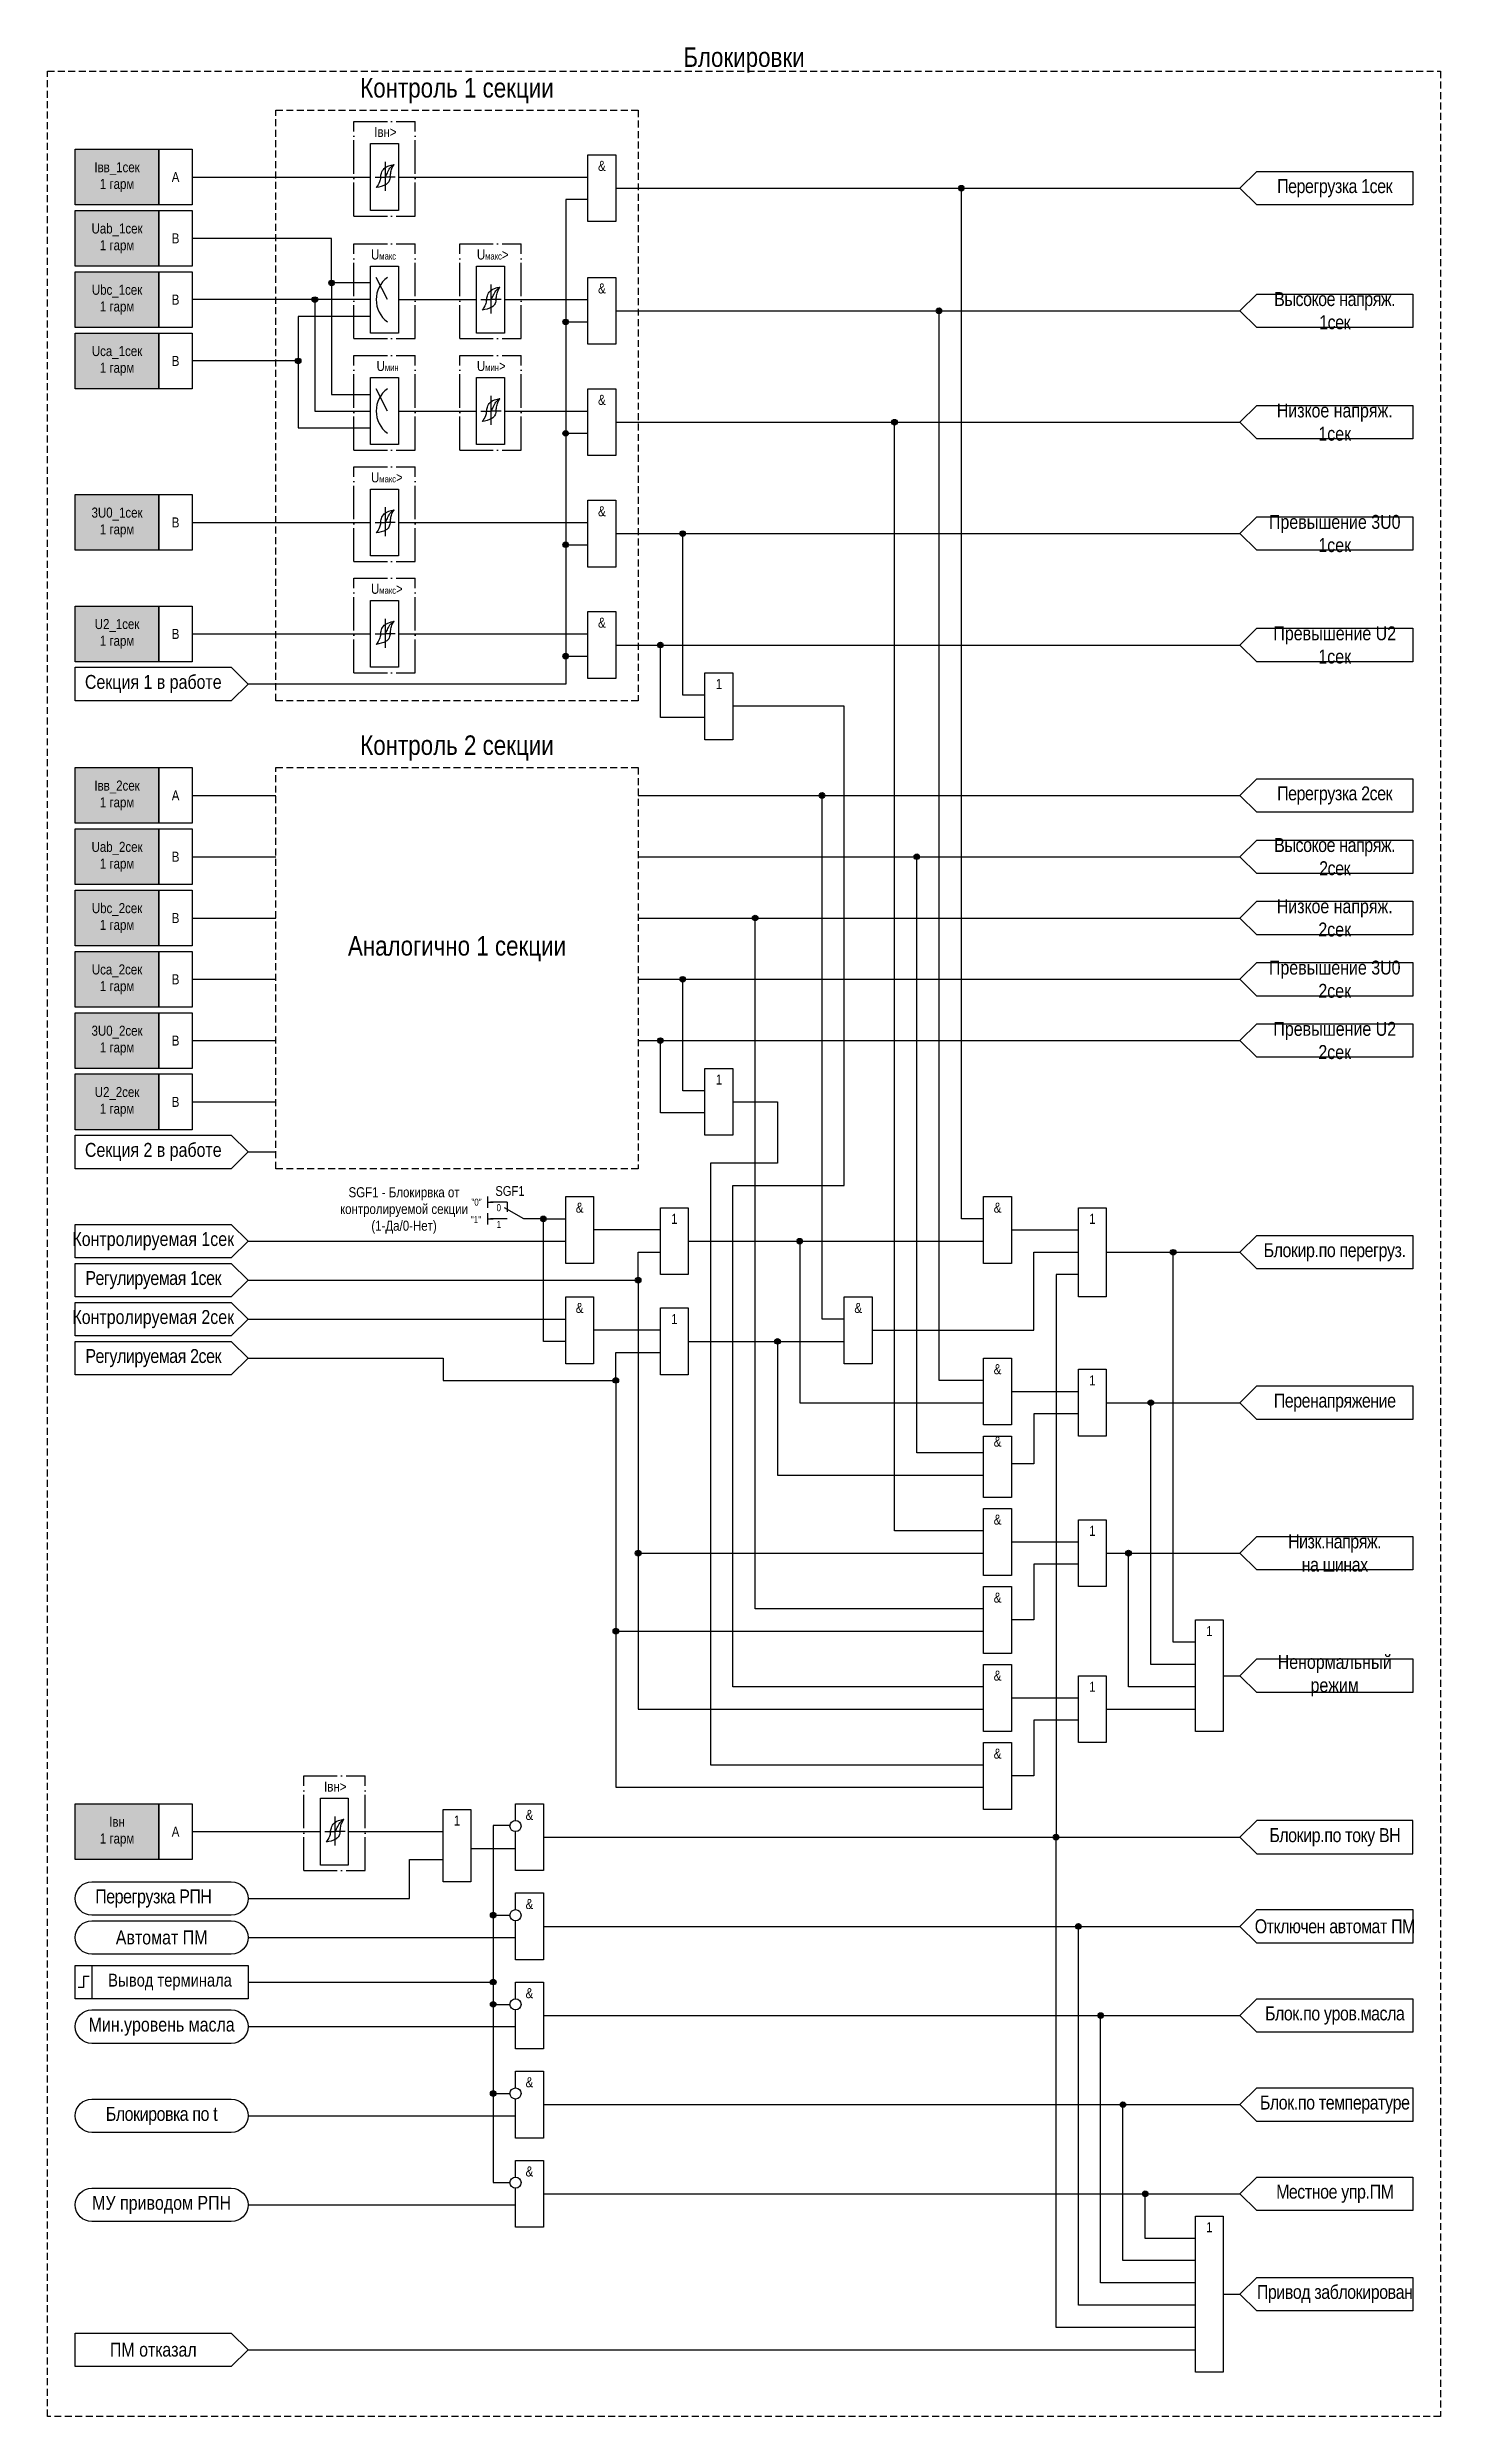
# Model space of a CAD drawing. Header units: millimetres. Extents: x 0 to 884, y -40 to 425.
# Drawn here: x 0 to 250, y 0 to 425.3 of the extents above; entities that cross this region are included whole.
import ezdxf
from ezdxf.enums import TextEntityAlignment as Align

# ---------------------------------------------------------------- set-up
doc = ezdxf.new("R2010")
doc.units = ezdxf.units.MM
doc.linetypes.add('ACAD_ISO04W100', pattern=[30, 24, -3, 0, -3])
doc.linetypes.add('штриховая2', pattern=[0.375, 0.25, -0.125])
doc.layers.add('TEXT', color=7, linetype='Continuous', lineweight=25, true_color=0xffffff)
doc.layers.add('Основная', color=7, linetype='Continuous')
doc.styles.add('1.8_Gost_RD', font='ARIALN.TTF', dxfattribs={"height": 1.8})
doc.styles.add('2.5_Gost_RD', font='ARIALN.TTF', dxfattribs={"height": 2.5})
doc.styles.add('3.5_Gost_RD', font='ARIALN.TTF', dxfattribs={"height": 3.5})
doc.styles.add('Вывод', font='ARIALN.TTF', dxfattribs={"height": 2.5})
doc.styles.add('Компонент', font='ARIALN.TTF', dxfattribs={"height": 3.5})

msp = doc.modelspace()

# ---------------------------------------------------------------- texts
at = {"color": 7, "ltscale": 100, "char_height": 1.8, "attachment_point": 1, "style": '1.8_Gost_RD'}
for s, insert in [('\\pi3.65089;Iвн>', (55, 411)), ('\\pi1.0688;U{\\H0.66667x;макс}', (57, 389)), ('\\pi1.0688;U{\\H0.66667x;макс}>', (76, 389)), ('\\pi1.0688;U{\\H0.66667x;мин}', (58, 369)), ('\\pi1.0688;U{\\H0.66667x;мин}>', (76, 369)), ('\\pi1.0688;U{\\H0.66667x;макс\\H1.5x;>}', (57, 349)), ('\\pi1.0688;U{\\H0.66667x;макс\\H1.5x;>}', (57, 329)), ('\\pi3.65089;Iвн>', (46, 114))]:
    msp.add_mtext_dynamic_manual_height_columns(s, width=11, gutter_width=17.5, heights=[0], dxfattribs=dict(at, insert=insert))
at = {"ltscale": 100, "attachment_point": 5}
for s, insert, char_height, width, style in [('Iвв_1сек\\P1 гарм', (12.5, 402), 1.8, 15, '1.8_Gost_RD'), ('&', (99.5, 404), 1.8, 5, '2.5_Gost_RD'), ('А ', (23, 402), 1.8, 6, '1.8_Gost_RD'), ('{\\T0.95;Перегрузка 1сек}', (231, 400), 2.5, 28, '2.5_Gost_RD'), ('Uab_1сек\\P1 гарм', (12.5, 391), 1.8, 15, '1.8_Gost_RD'), ('В ', (23, 391), 1.8, 6, '1.8_Gost_RD'), ('Ubc_1сек\\P1 гарм', (12.5, 380), 1.8, 15, '1.8_Gost_RD'), ('&', (99.5, 382), 1.8, 5, '2.5_Gost_RD'), ('В ', (23, 380), 1.8, 6, '1.8_Gost_RD'), ('{\\T0.95;Высокое напряж.\\P1сек}', (231, 378), 2.5, 28, '2.5_Gost_RD'), ('Uca_1сек\\P1 гарм', (12.5, 369), 1.8, 15, '1.8_Gost_RD'), ('В ', (23, 369), 1.8, 6, '1.8_Gost_RD'), ('&', (99.5, 362), 1.8, 5, '2.5_Gost_RD'), ('Низкое напряж.\\P1сек', (231, 358), 2.5, 28, '2.5_Gost_RD'), ('3U0_1сек\\P1 гарм', (12.5, 340), 1.8, 15, '1.8_Gost_RD'), ('В ', (23, 340), 1.8, 6, '1.8_Gost_RD'), ('&', (99.5, 342), 1.8, 5, '2.5_Gost_RD'), ('Превышение 3U0\\P1сек', (231, 338), 2.5, 28, '2.5_Gost_RD'), ('U2_1сек\\P1 гарм', (12.5, 320), 1.8, 15, '1.8_Gost_RD'), ('В ', (23, 320), 1.8, 6, '1.8_Gost_RD'), ('&', (99.5, 322), 1.8, 5, '2.5_Gost_RD'), ('Превышение U2\\P1сек', (231, 318), 2.5, 28, '2.5_Gost_RD'), ('1', (120.5, 311), 1.8, 5, '2.5_Gost_RD'), ('Iвв_2сек\\P1 гарм', (12.5, 291), 1.8, 15, '1.8_Gost_RD'), ('А ', (23, 291), 1.8, 6, '1.8_Gost_RD'), ('{\\T0.95;Перегрузка 2сек}', (231, 291), 2.5, 28, '2.5_Gost_RD'), ('Uab_2сек\\P1 гарм', (12.5, 280), 1.8, 15, '1.8_Gost_RD'), ('В ', (23, 280), 1.8, 6, '1.8_Gost_RD'), ('{\\T0.95;Высокое напряж.\\P2сек}', (231, 280), 2.5, 28, '2.5_Gost_RD'), ('Низкое напряж.\\P2сек', (231, 269), 2.5, 28, '2.5_Gost_RD'), ('Ubc_2сек\\P1 гарм', (12.5, 269), 1.8, 15, '1.8_Gost_RD'), ('В ', (23, 269), 1.8, 6, '1.8_Gost_RD'), ('Uca_2сек\\P1 гарм', (12.5, 258), 1.8, 15, '1.8_Gost_RD'), ('Превышение 3U0\\P2сек', (231, 258), 2.5, 28, '2.5_Gost_RD'), ('В ', (23, 258), 1.8, 6, '1.8_Gost_RD'), ('3U0_2сек\\P1 гарм', (12.5, 247), 1.8, 15, '1.8_Gost_RD'), ('В ', (23, 247), 1.8, 6, '1.8_Gost_RD'), ('Превышение U2\\P2сек', (231, 247), 2.5, 28, '2.5_Gost_RD'), ('U2_2сек\\P1 гарм', (12.5, 236), 1.8, 15, '1.8_Gost_RD'), ('1', (120.5, 240), 1.8, 5, '2.5_Gost_RD'), ('В ', (23, 236), 1.8, 6, '1.8_Gost_RD'), ('&', (95.5, 217), 1.8, 5, '2.5_Gost_RD'), ('&', (170.5, 217), 1.8, 5, '2.5_Gost_RD'), ('1', (112.5, 215), 1.8, 5, '2.5_Gost_RD'), ('1', (187.5, 215), 1.8, 5, '2.5_Gost_RD'), ('{\\T0.95;Блокир.по перегруз.}', (231, 209), 2.5, 28, '2.5_Gost_RD'), ('&', (95.5, 199), 1.8, 5, '2.5_Gost_RD'), ('&', (145.5, 199), 1.8, 5, '2.5_Gost_RD'), ('1', (112.5, 197), 1.8, 5, '2.5_Gost_RD'), ('&', (170.5, 188), 1.8, 5, '2.5_Gost_RD'), ('1', (187.5, 186), 1.8, 5, '2.5_Gost_RD'), ('{\\T0.95;Перенапряжение}', (231, 182), 2.5, 28, '2.5_Gost_RD'), ('&', (170.5, 175), 1.8, 5, '2.5_Gost_RD'), ('&', (170.5, 161), 1.8, 5, '2.5_Gost_RD'), ('1', (187.5, 159), 1.8, 5, '2.5_Gost_RD'), ('{\\T0.95;Низк.напряж.\\Pна шинах}', (231, 155), 2.5, 28, '2.5_Gost_RD'), ('&', (170.5, 147), 1.8, 5, '2.5_Gost_RD'), ('1', (208.5, 141), 1.8, 5, '2.5_Gost_RD'), ('Ненормальный режим', (231, 133), 2.5, 28, '2.5_Gost_RD'), ('&', (170.5, 133), 1.8, 5, '2.5_Gost_RD'), ('1', (187.5, 131), 1.8, 5, '2.5_Gost_RD'), ('&', (170.5, 119), 1.8, 5, '2.5_Gost_RD'), ('Iвн\\P1 гарм', (12.5, 105), 1.8, 15, '1.8_Gost_RD'), ('1', (73.5, 107), 1.8, 5, '2.5_Gost_RD'), ('&', (86.5, 108), 1.8, 5, '2.5_Gost_RD'), ('А ', (23, 105), 1.8, 6, '1.8_Gost_RD'), ('{\\T0.95;Блокир.по току ВН}', (231, 104), 2.5, 28, '2.5_Gost_RD'), ('&', (86.5, 92), 1.8, 5, '2.5_Gost_RD'), ('{\\T0.95;Отключен автомат ПМ}', (231, 88), 2.5, 28, '2.5_Gost_RD'), ('&', (86.5, 76), 1.8, 5, '2.5_Gost_RD'), ('{\\T0.95;Блок.по уров.масла}', (231, 72), 2.5, 28, '2.5_Gost_RD'), ('&', (86.5, 60), 1.8, 5, '2.5_Gost_RD'), ('{\\T0.95;Блок.по температуре}', (231, 56), 2.5, 28, '2.5_Gost_RD'), ('&', (86.5, 44), 1.8, 5, '2.5_Gost_RD'), ('{\\T0.95;Местное упр.ПМ}', (231, 40), 2.5, 28, '2.5_Gost_RD'), ('1', (208.5, 34), 1.8, 5, '2.5_Gost_RD'), ('{\\T0.95;Привод заблокирован}', (231, 22), 2.5, 28, '2.5_Gost_RD')]:
    msp.add_mtext(s, dxfattribs=dict(at, insert=insert, char_height=char_height, width=width, style=style))
at = {"color": 0, "ltscale": 100, "attachment_point": 5, "style": '2.5_Gost_RD'}
for s, insert, char_height, width in [('{\\C256;Секция 1 в работе}', (19, 311), 2.5, 28), ('{\\C256;Секция 2 в работе}', (19, 227), 2.5, 28), ('{\\C256;Контролируемая 1сек}', (19, 211), 2.5, 28), ('{\\T0.95;\\C256;Регулируемая 1сек}', (19, 204), 2.5, 28), ('{\\C256;Контролируемая 2сек}', (19, 197), 2.5, 28), ('{\\T0.95;\\C256;Регулируемая 2сек}', (19, 190), 2.5, 28), ('{\\C256;Автомат ПМ}', (20.5, 86), 2.5, 25), ('{\\C256;Вывод терминала}', (22, 78), 2.3, 28), ('{\\C256;Мин.уровень масла}', (20.5, 70), 2.5, 31), ('{\\T0.95;\\C256;Блокировка по t}', (20.5, 53.96), 2.5, 31), ('{\\C256;МУ приводом РПН}', (20.5, 38), 2.5, 31), ('{\\C256;ПМ отказал}', (19, 12), 2.5, 28)]:
    msp.add_mtext(s, dxfattribs=dict(at, insert=insert, char_height=char_height, width=width))
at = {"ltscale": 100, "insert": (76, 215.5), "char_height": 1.25, "attachment_point": 1, "style": '3.5_Gost_RD'}
msp.add_mtext_dynamic_manual_height_columns('"1"', width=2, gutter_width=17.5, heights=[0], dxfattribs=at)
at = {"color": 2, "ltscale": 100, "insert": (19, 93), "char_height": 2.5, "attachment_point": 5, "style": '2.5_Gost_RD'}
msp.add_mtext('\\A1;{\\T0.95;\\C256;Перегрузка РПН}', dxfattribs=at)
at = {"layer": 'TEXT', "color": 0, "ltscale": 100, "attachment_point": 5, "style": '2.5_Gost_RD'}
for s, insert, char_height, width in [('{\\C30;Блокировки}', (125, 423), 3.5, 250), ('{\\C30;Контроль 1 секции}', (73.5, 417.5), 3.5, 65), ('{\\C30;Контроль 2 секции}', (73.5, 299.5), 3.5, 65), ('{\\C30;Аналогично 1 секции}', (73.5, 263.5), 3.5, 65), ('{\\C3;SGF1 - Блокирвка от контролируемой секции (1-Да/0-Нет)}', (64, 216.5), 1.8, 23.8631)]:
    msp.add_mtext(s, dxfattribs=dict(at, insert=insert, char_height=char_height, width=width))

# ---------------------------------------------------------------- blocks, each defined once
blk = doc.blocks.new('*U892')
at = {"layer": 'Основная', "linetype": 'ACAD_ISO04W100', "ltscale": 0.25}
for p, q in [((0, 0), (11, 0)), ((0, -17), (0, 0)), ((11, -17), (11, 0)), ((0, -17), (11, -17))]:
    blk.add_line(p, q, dxfattribs=at)
at = {"layer": 'Основная', "style": 'Компонент'}
blk.add_attdef('ОУ', text='', height=3.5, dxfattribs=at).set_placement((11, 0), align=Align.MIDDLE_CENTER)
blk = doc.blocks.new('Точка')
at = {"ltscale": 100}
h = blk.add_hatch(color=256, dxfattribs=at)
h.dxf.hatch_style = 1
edge = h.paths.add_edge_path()
edge.add_arc((0, 0), 0.5, 0, 360)
blk.add_circle((0, 0), 0.5, dxfattribs=at)
blk = doc.blocks.new('*U958')
at = {"layer": 'Основная', "color": 0}
blk.add_line((0, 0), (7, 4), dxfattribs=at)
at = {"layer": 'Основная', "ltscale": 0.35}
blk.add_line((6, 6), (6, 2.5), dxfattribs=at)
blk = doc.blocks.new('*U985')
at = {"layer": 'Основная', "color": 0}
for p, q in [((-3, 6), (-9, 6)), ((-3, 0), (-9, 0)), ((9, 0), (3, 0))]:
    blk.add_line(p, q, dxfattribs=at)
at = {"layer": 'Основная', "ltscale": 0.25, "xscale": -1}
blk.add_blockref('*U958', (3, 0), dxfattribs=at)
at = {"layer": 'Основная'}
for tag, height, style, p in [('ОУ', 3.5, 'Компонент', (-2, 10)), ('В1', 2.5, 'Вывод', (-14, 6)), ('В2', 2.5, 'Вывод', (-6, 4)), ('В3', 2.5, 'Вывод', (-6, -2))]:
    blk.add_attdef(tag, text='', height=height, dxfattribs=dict(at, style=style)).set_placement(p, align=Align.MIDDLE_CENTER)

# ---------------------------------------------------------------- hatches: boundary and pattern name
at = {"ltscale": 100, "true_color": 0xf7941d}
h = msp.add_hatch(color=30, dxfattribs=at)
h.dxf.hatch_style = 1
h.paths.add_polyline_path([(5, 407), (20, 407), (20, 397), (5, 397)])
h = msp.add_hatch(color=30, dxfattribs=at)
h.dxf.hatch_style = 1
h.paths.add_polyline_path([(5, 396), (20, 396), (20, 386), (5, 386)])
h = msp.add_hatch(color=30, dxfattribs=at)
h.dxf.hatch_style = 1
h.paths.add_polyline_path([(5, 385), (20, 385), (20, 375), (5, 375)])
h = msp.add_hatch(color=30, dxfattribs=at)
h.dxf.hatch_style = 1
h.paths.add_polyline_path([(5, 374), (20, 374), (20, 364), (5, 364)])
h = msp.add_hatch(color=30, dxfattribs=at)
h.dxf.hatch_style = 1
h.paths.add_polyline_path([(5, 345), (20, 345), (20, 335), (5, 335)])
h = msp.add_hatch(color=30, dxfattribs=at)
h.dxf.hatch_style = 1
h.paths.add_polyline_path([(5, 325), (20, 325), (20, 315), (5, 315)])
h = msp.add_hatch(color=30, dxfattribs=at)
h.dxf.hatch_style = 1
h.paths.add_polyline_path([(5, 296), (20, 296), (20, 286), (5, 286)])
h = msp.add_hatch(color=30, dxfattribs=at)
h.dxf.hatch_style = 1
h.paths.add_polyline_path([(5, 285), (20, 285), (20, 275), (5, 275)])
h = msp.add_hatch(color=30, dxfattribs=at)
h.dxf.hatch_style = 1
h.paths.add_polyline_path([(5, 274), (20, 274), (20, 264), (5, 264)])
h = msp.add_hatch(color=30, dxfattribs=at)
h.dxf.hatch_style = 1
h.paths.add_polyline_path([(5, 263), (20, 263), (20, 253), (5, 253)])
h = msp.add_hatch(color=30, dxfattribs=at)
h.dxf.hatch_style = 1
h.paths.add_polyline_path([(5, 252), (20, 252), (20, 242), (5, 242)])
h = msp.add_hatch(color=30, dxfattribs=at)
h.dxf.hatch_style = 1
h.paths.add_polyline_path([(5, 241), (20, 241), (20, 231), (5, 231)])
h = msp.add_hatch(color=30, dxfattribs=at)
h.dxf.hatch_style = 1
h.paths.add_polyline_path([(5, 110), (20, 110), (20, 100), (5, 100)])

# ---------------------------------------------------------------- linework, layer by layer
at = {"ltscale": 100}
for p, q in [((58, 396), (58, 408)), ((58, 408), (63, 408)), ((63, 408), (63, 402)), ((55, 402), (58, 402)), ((63, 402), (63, 396)), ((63, 396), (58, 396)), ((77, 374), (77, 386)), ((77, 386), (82, 386)), ((82, 386), (82, 380)), ((74, 380), (77, 380)), ((82, 380), (82, 374)), ((93, 376), (97, 376)), ((82, 374), (77, 374)), ((77, 354), (77, 366)), ((77, 366), (82, 366)), ((82, 366), (82, 360)), ((74, 360), (77, 360)), ((82, 360), (82, 354)), ((82, 354), (77, 354)), ((93, 356), (97, 356)), ((58, 334), (58, 346)), ((58, 346), (63, 346)), ((63, 346), (63, 340)), ((55, 340), (58, 340)), ((63, 340), (63, 334)), ((93, 336), (97, 336)), ((63, 334), (58, 334)), ((58, 314), (58, 326)), ((58, 326), (63, 326)), ((63, 326), (63, 320)), ((55, 320), (58, 320)), ((63, 320), (63, 314)), ((93, 316), (97, 316)), ((63, 314), (58, 314)), ((106, 291), (214, 291)), ((106, 280), (214, 280)), ((106, 269), (214, 269)), ((106, 258), (214, 258)), ((106, 247), (214, 247)), ((79, 219), (79, 217)), ((79, 218), (80, 218)), ((79, 216), (79, 214)), ((79, 215), (80, 215)), ((89, 215), (86, 215)), ((115, 211), (168, 211)), ((115, 193), (143, 193)), ((49, 99), (49, 111)), ((54, 111), (54, 105)), ((46, 105), (49, 105)), ((54, 105), (54, 99)), ((54, 99), (49, 99))]:
    msp.add_line(p, q, dxfattribs=at)
for p, q in [((60.6, 404.72), (60.6, 399.52)), ((79.6, 382.72), (79.6, 377.52)), ((79.6, 362.72), (79.6, 357.52)), ((60.6, 342.72), (60.6, 337.52)), ((60.6, 322.72), (60.6, 317.52)), ((51.6, 107.72), (51.6, 102.52))]:
    msp.add_line(p, q)
at = {"color": 7, "ltscale": 100}
for p, q in [((58.79, 402), (60.6, 402)), ((62.42, 402), (60.6, 402)), ((61, 380), (59, 384)), ((58, 380), (26, 380)), ((63, 380), (74, 380)), ((77.79, 380), (79.6, 380)), ((81.42, 380), (79.6, 380)), ((61, 360), (59, 364)), ((63, 360), (74, 360)), ((77.79, 360), (79.6, 360)), ((81.42, 360), (79.6, 360)), ((58.79, 340), (60.6, 340)), ((62.42, 340), (60.6, 340)), ((58.79, 320), (60.6, 320)), ((62.42, 320), (60.6, 320)), ((49.79, 105), (51.6, 105)), ((53.42, 105), (51.6, 105))]:
    msp.add_line(p, q, dxfattribs=at)
at = {"color": 3, "ltscale": 100}
for p, q in [((102, 400), (214, 400)), ((102, 378), (214, 378)), ((102, 358), (214, 358)), ((102, 338), (214, 338)), ((102, 318), (214, 318))]:
    msp.add_line(p, q, dxfattribs=at)
at = {"linetype": 'штриховая2', "ltscale": 5}
for points in [[(0, 421), (250, 421), (250, 0), (0, 0)], [(106, 308), (41, 308), (41, 414), (106, 414)], [(106, 224), (41, 224), (41, 296), (106, 296)]]:
    msp.add_lwpolyline(points, close=True, dxfattribs=at)
at = {"ltscale": 100}
for points in [[(5, 407), (20, 407), (20, 397), (5, 397)], [(20, 407), (26, 407), (26, 397), (20, 397)], [(217, 403), (245, 403), (245, 397), (217, 397), (214, 400)], [(5, 396), (20, 396), (20, 386), (5, 386)], [(20, 396), (26, 396), (26, 386), (20, 386)], [(5, 385), (20, 385), (20, 375), (5, 375)], [(20, 385), (26, 385), (26, 375), (20, 375)], [(58, 386), (63, 386), (63, 374), (58, 374)], [(217, 381), (245, 381), (245, 375), (217, 375), (214, 378)], [(5, 374), (20, 374), (20, 364), (5, 364)], [(20, 374), (26, 374), (26, 364), (20, 364)], [(58, 366), (63, 366), (63, 354), (58, 354)], [(217, 361), (245, 361), (245, 355), (217, 355), (214, 358)], [(5, 345), (20, 345), (20, 335), (5, 335)], [(20, 345), (26, 345), (26, 335), (20, 335)], [(217, 341), (245, 341), (245, 335), (217, 335), (214, 338)], [(5, 325), (20, 325), (20, 315), (5, 315)], [(20, 325), (26, 325), (26, 315), (20, 315)], [(217, 321), (245, 321), (245, 315), (217, 315), (214, 318)], [(5, 296), (20, 296), (20, 286), (5, 286)], [(20, 296), (26, 296), (26, 286), (20, 286)], [(217, 294), (245, 294), (245, 288), (217, 288), (214, 291)], [(5, 285), (20, 285), (20, 275), (5, 275)], [(20, 285), (26, 285), (26, 275), (20, 275)], [(217, 283), (245, 283), (245, 277), (217, 277), (214, 280)], [(5, 274), (20, 274), (20, 264), (5, 264)], [(20, 274), (26, 274), (26, 264), (20, 264)], [(217, 272), (245, 272), (245, 266), (217, 266), (214, 269)], [(5, 263), (20, 263), (20, 253), (5, 253)], [(20, 263), (26, 263), (26, 253), (20, 253)], [(217, 261), (245, 261), (245, 255), (217, 255), (214, 258)], [(5, 252), (20, 252), (20, 242), (5, 242)], [(20, 252), (26, 252), (26, 242), (20, 242)], [(217, 250), (245, 250), (245, 244), (217, 244), (214, 247)], [(5, 241), (20, 241), (20, 231), (5, 231)], [(20, 241), (26, 241), (26, 231), (20, 231)], [(217, 212), (245, 212), (245, 206), (217, 206), (214, 209)], [(217, 185), (245, 185), (245, 179), (217, 179), (214, 182)], [(217, 158), (245, 158), (245, 152), (217, 152), (214, 155)], [(217, 136), (245, 136), (245, 130), (217, 130), (214, 133)], [(5, 110), (20, 110), (20, 100), (5, 100)], [(20, 110), (26, 110), (26, 100), (20, 100)], [(245, 101), (245, 107), (217, 107), (214, 104), (217, 101)], [(217, 91), (245, 91), (245, 85), (217, 85), (214, 88)], [(5, 81), (8, 81), (8, 75), (5, 75)], [(5, 81), (36, 81), (36, 75), (5, 75)], [(217, 75), (245, 75), (245, 69), (217, 69), (214, 72)], [(217, 59), (245, 59), (245, 53), (217, 53), (214, 56)], [(217, 43), (245, 43), (245, 37), (217, 37), (214, 40)], [(217, 25), (245, 25), (245, 19), (217, 19), (214, 22)]]:
    msp.add_lwpolyline(points, close=True, dxfattribs=at)
for points in [[(97, 400), (97, 406), (102, 406), (102, 394), (97, 394), (97, 400)], [(26, 402), (55, 402)], [(63, 402), (97, 402)], [(168, 215), (164, 215), (164, 400)], [(97, 398), (93, 398), (93, 311), (36, 311)], [(58, 383), (51, 383), (51, 391), (26, 391)], [(51, 383), (51, 363), (58, 363)], [(97, 378), (97, 384), (102, 384), (102, 372), (97, 372), (97, 378)], [(48, 380), (48, 360), (58, 360)], [(82, 380), (97, 380)], [(58, 377), (45, 377), (45, 369), (26, 369)], [(168, 186), (160, 186), (160, 378)], [(45, 371), (45, 357), (58, 357)], [(97, 358), (97, 364), (102, 364), (102, 352), (97, 352), (97, 358)], [(82, 360), (97, 360)], [(168, 159), (152, 159), (152, 358)], [(97, 338), (97, 344), (102, 344), (102, 332), (97, 332), (97, 338)], [(26, 340), (55, 340)], [(63, 340), (97, 340)], [(97, 318), (97, 324), (102, 324), (102, 312), (97, 312), (97, 318)], [(26, 320), (55, 320)], [(63, 320), (97, 320)], [(5, 314), (33, 314), (36, 311), (33, 308), (5, 308), (5, 314)], [(118, 307), (118, 313), (123, 313), (123, 301), (118, 301), (118, 307)], [(168, 131), (123, 131), (123, 221), (143, 221), (143, 307), (123, 307)], [(26, 291), (41, 291)], [(143, 197), (139, 197), (139, 291)], [(26, 280), (41, 280)], [(168, 173), (156, 173), (156, 280)], [(26, 269), (41, 269)], [(168, 145), (127, 145), (127, 269)], [(26, 258), (41, 258)], [(118, 238), (114, 238), (114, 258)], [(26, 247), (41, 247)], [(118, 234), (110, 234), (110, 247)], [(118, 236), (118, 242), (123, 242), (123, 230), (118, 230), (118, 236)], [(26, 236), (41, 236)], [(123, 236), (131, 236), (131, 225), (119, 225), (119, 117), (168, 117)], [(5, 230), (33, 230), (36, 227), (33, 224), (5, 224), (5, 230)], [(36, 227), (41, 227)], [(93, 213), (93, 219), (98, 219), (98, 207), (93, 207), (93, 213)], [(110, 211), (110, 217), (115, 217), (115, 205), (110, 205), (110, 211)], [(168, 213), (168, 219), (173, 219), (173, 207), (168, 207), (168, 213)], [(185, 211), (185, 217), (190, 217), (190, 201), (185, 201), (185, 211)], [(5, 214), (33, 214), (36, 211), (33, 208), (5, 208), (5, 214)], [(93, 193), (89, 193), (89, 215)], [(110, 213), (98, 213)], [(173, 213), (185, 213)], [(36, 211), (93, 211)], [(36, 204), (106, 204), (106, 209), (110, 209)], [(135, 211), (135, 182), (168, 182)], [(148, 195), (177, 195), (177, 209), (185, 209)], [(190, 209), (214, 209)], [(206, 139), (202, 139), (202, 209)], [(5, 207), (33, 207), (36, 204), (33, 201), (5, 201), (5, 207)], [(185, 205), (181, 205), (181, 104)], [(5, 200), (33, 200), (36, 197), (33, 194), (5, 194), (5, 200)], [(93, 195), (93, 201), (98, 201), (98, 189), (93, 189), (93, 195)], [(106, 204), (106, 155), (168, 155)], [(143, 195), (143, 201), (148, 201), (148, 189), (143, 189), (143, 195)], [(36, 197), (93, 197)], [(110, 193), (110, 199), (115, 199), (115, 187), (110, 187), (110, 193)], [(5, 193), (33, 193), (36, 190), (33, 187), (5, 187), (5, 193)], [(110, 195), (98, 195)], [(131, 193), (131, 169), (168, 169)], [(36, 190), (71, 190), (71, 186), (102, 186), (102, 191), (110, 191)], [(168, 184), (168, 190), (173, 190), (173, 178), (168, 178), (168, 184)], [(185, 182), (185, 188), (190, 188), (190, 176), (185, 176), (185, 182)], [(102, 186), (102, 141), (168, 141)], [(173, 184), (185, 184)], [(185, 180), (177, 180), (177, 171), (173, 171)], [(190, 182), (214, 182)], [(206, 135), (198, 135), (198, 182)], [(168, 171), (168, 176), (173, 176), (173, 165), (168, 165), (168, 171)], [(168, 157), (168, 163), (173, 163), (173, 151), (168, 151), (168, 157)], [(185, 155), (185, 161), (190, 161), (190, 149), (185, 149), (185, 155)], [(106, 155), (106, 127), (168, 127)], [(173, 157), (185, 157)], [(190, 155), (214, 155)], [(206, 131), (194, 131), (194, 155)], [(168, 143), (168, 149), (173, 149), (173, 137), (168, 137), (168, 143)], [(185, 153), (177, 153), (177, 143), (173, 143)], [(102, 141), (102, 113), (168, 113)], [(206, 137), (206, 143), (211, 143), (211, 123), (206, 123), (206, 137)], [(168, 129), (168, 135), (173, 135), (173, 123), (168, 123), (168, 129)], [(185, 127), (185, 133), (190, 133), (190, 121), (185, 121), (185, 127)], [(211, 133), (214, 133)], [(173, 129), (185, 129)], [(185, 125), (177, 125), (177, 115), (173, 115)], [(190, 127), (206, 127)], [(168, 115), (168, 121), (173, 121), (173, 109), (168, 109), (168, 115)], [(49, 111), (54, 111)], [(71, 103), (71, 109), (76, 109), (76, 96), (71, 96), (71, 103)], [(84, 107), (84, 110), (89, 110), (89, 98), (84, 98), (84, 104)], [(26, 105), (46, 105)], [(54, 105), (71, 105)], [(83, 106.09), (80, 106.09), (80, 42), (83, 42)], [(84, 104), (84, 105)], [(89, 104), (214, 104)], [(206, 16), (181, 16), (181, 103.5)], [(36, 93), (65, 93), (65, 100), (71, 100)], [(76, 102), (84, 102)], [(84, 91), (84, 94), (89, 94), (89, 82), (84, 82), (84, 88)], [(80, 90), (83, 90)], [(36, 86), (84, 86)], [(84, 88), (84, 89)], [(89, 88), (214, 88)], [(206, 20), (185, 20), (185, 88)], [(36, 78), (80, 78)], [(84, 75), (84, 78), (89, 78), (89, 66), (84, 66), (84, 72)], [(80, 74), (83, 74)], [(84, 72), (84, 73)], [(36, 70), (84, 70)], [(89, 72), (214, 72)], [(206, 24), (189, 24), (189, 72)], [(84, 59), (84, 62), (89, 62), (89, 50), (84, 50), (84, 56)], [(80, 58), (83, 58)], [(84, 56), (84, 57)], [(89, 56), (214, 56)], [(206, 28), (193, 28), (193, 56)], [(36, 54), (84, 54)], [(84, 43), (84, 46), (89, 46), (89, 34), (84, 34), (84, 40)], [(84, 40), (84, 41)], [(89, 40), (214, 40)], [(206, 32), (197, 32), (197, 40)], [(36, 38), (84, 38)], [(206, 30), (206, 36), (211, 36), (211, 8), (206, 8), (206, 30)], [(211, 22), (214, 22)], [(5, 15), (33, 15), (36, 12), (33, 9), (5, 9), (5, 15)], [(36, 12), (206, 12)]]:
    msp.add_lwpolyline(points, dxfattribs=at)
at = {"color": 3, "ltscale": 100}
for points in [[(118, 309), (114, 309), (114, 338)], [(118, 305), (110, 305), (110, 318)], [(89, 215), (93, 215)]]:
    msp.add_lwpolyline(points, dxfattribs=at)
at = {"ltscale": 100}
for points in [[(8, 90, -1), (8, 96), (33, 96, -1), (33, 90)], [(8, 83, -1), (8, 89), (33, 89, -1), (33, 83)], [(8, 67, -1), (8, 73), (33, 73, -1), (33, 67)], [(8, 51, -1), (8, 57), (33, 57, -1), (33, 51)], [(8, 35, -1), (8, 41), (33, 41, -1), (33, 35)]]:
    msp.add_lwpolyline(points, format="xyb", close=True, dxfattribs=at)
at = {"lineweight": 30, "ltscale": 100}
msp.add_lwpolyline([(7.5, 79), (6.5, 79), (6.5, 77), (5.5, 77)], dxfattribs=at)
at = {"ltscale": 100}
for centre in [(84, 106), (84, 90), (84, 74), (84, 58), (84, 42)]:
    msp.add_circle(centre, 1, dxfattribs=at)
at = {"color": 7, "ltscale": 100}
for centre in [(64, 380), (64, 360)]:
    msp.add_arc(centre, 5, 126.8699, 233.1301, dxfattribs=at)
for points in [[(59.8, 401.92), (59.95, 402.71), (60.44, 403.54), (62.2, 404.26)], [(60.6, 402), (61, 402.72), (61.47, 403.6), (62.2, 404.26)], [(61.48, 401.92), (61.6, 402.71), (61.81, 403.54), (62.2, 404.26)], [(59.8, 401.92), (59.6, 401.13), (59, 400.12)], [(61.48, 401.92), (61.25, 401.13), (60.76, 400.67), (59, 400.12)], [(78.8, 379.92), (78.6, 379.13), (78, 378.12)], [(80.48, 379.92), (80.25, 379.13), (79.76, 378.67), (78, 378.12)], [(78.8, 379.92), (78.95, 380.71), (79.44, 381.54), (81.2, 382.26)], [(79.6, 380), (80, 380.72), (80.47, 381.6), (81.2, 382.26)], [(80.48, 379.92), (80.6, 380.71), (80.81, 381.54), (81.2, 382.26)], [(78.8, 359.92), (78.95, 360.71), (79.44, 361.54), (81.2, 362.26)], [(79.6, 360), (80, 360.72), (80.47, 361.6), (81.2, 362.26)], [(80.48, 359.92), (80.6, 360.71), (80.81, 361.54), (81.2, 362.26)], [(78.8, 359.92), (78.6, 359.13), (78, 358.12)], [(80.48, 359.92), (80.25, 359.13), (79.76, 358.67), (78, 358.12)], [(59.8, 339.92), (59.95, 340.71), (60.44, 341.54), (62.2, 342.26)], [(60.6, 340), (61, 340.72), (61.47, 341.6), (62.2, 342.26)], [(61.48, 339.92), (61.6, 340.71), (61.81, 341.54), (62.2, 342.26)], [(59.8, 339.92), (59.6, 339.13), (59, 338.12)], [(61.48, 339.92), (61.25, 339.13), (60.76, 338.67), (59, 338.12)], [(59.8, 319.92), (59.6, 319.13), (59, 318.12)], [(61.48, 319.92), (61.25, 319.13), (60.76, 318.67), (59, 318.12)], [(59.8, 319.92), (59.95, 320.71), (60.44, 321.54), (62.2, 322.26)], [(60.6, 320), (61, 320.72), (61.47, 321.6), (62.2, 322.26)], [(61.48, 319.92), (61.6, 320.71), (61.81, 321.54), (62.2, 322.26)], [(50.8, 104.92), (50.95, 105.71), (51.44, 106.54), (53.2, 107.26)], [(51.6, 105), (52, 105.72), (52.47, 106.6), (53.2, 107.26)], [(52.48, 104.92), (52.6, 105.71), (52.81, 106.54), (53.2, 107.26)], [(50.8, 104.92), (50.6, 104.13), (50, 103.12)], [(52.48, 104.92), (52.25, 104.13), (51.76, 103.67), (50, 103.12)]]:
    msp.add_spline(points, degree=3)

# ---------------------------------------------------------------- block references
at = {"ltscale": 100}
for p in [(164, 400), (51, 383), (48, 380), (160, 378), (93, 376), (45, 369), (152, 358), (93, 356), (93, 336), (114, 338), (93, 316), (110, 318), (139, 291), (156, 280), (127, 269), (114, 258), (110, 247), (89, 215), (135, 211), (202, 209), (106, 204), (131, 193), (102, 186), (198, 182), (106, 155), (194, 155), (102, 141), (181, 104), (80, 90), (185, 88), (80, 78), (80, 74), (189, 72), (80, 58), (193, 56), (197, 40)]:
    msp.add_blockref('Точка', p, dxfattribs=at)
at = {"layer": 'Основная', "ltscale": 0.25}
for p in [(55, 412), (55, 390), (74, 390), (55, 370), (74, 370), (55, 350), (55, 330), (46, 115)]:
    msp.add_blockref('*U892', p, dxfattribs=at)
at = {"layer": 'Основная', "ltscale": 0.25, "xscale": 0.5, "yscale": 0.5, "zscale": 0.5}
msp.add_blockref('*U985', (84, 215), dxfattribs=at).add_auto_attribs({'ОУ': 'SGF1', 'В1': '"0"', 'В2': '0', 'В3': '1'})

msp.set_redraw_order([(e.dxf.handle, doc.entitydb.next_handle()) for e in msp.query("TEXT MTEXT ATTDEF DIMENSION ARC_DIMENSION")])  # texts and dimensions are drawn at this point

doc.saveas('drawing.dxf')
